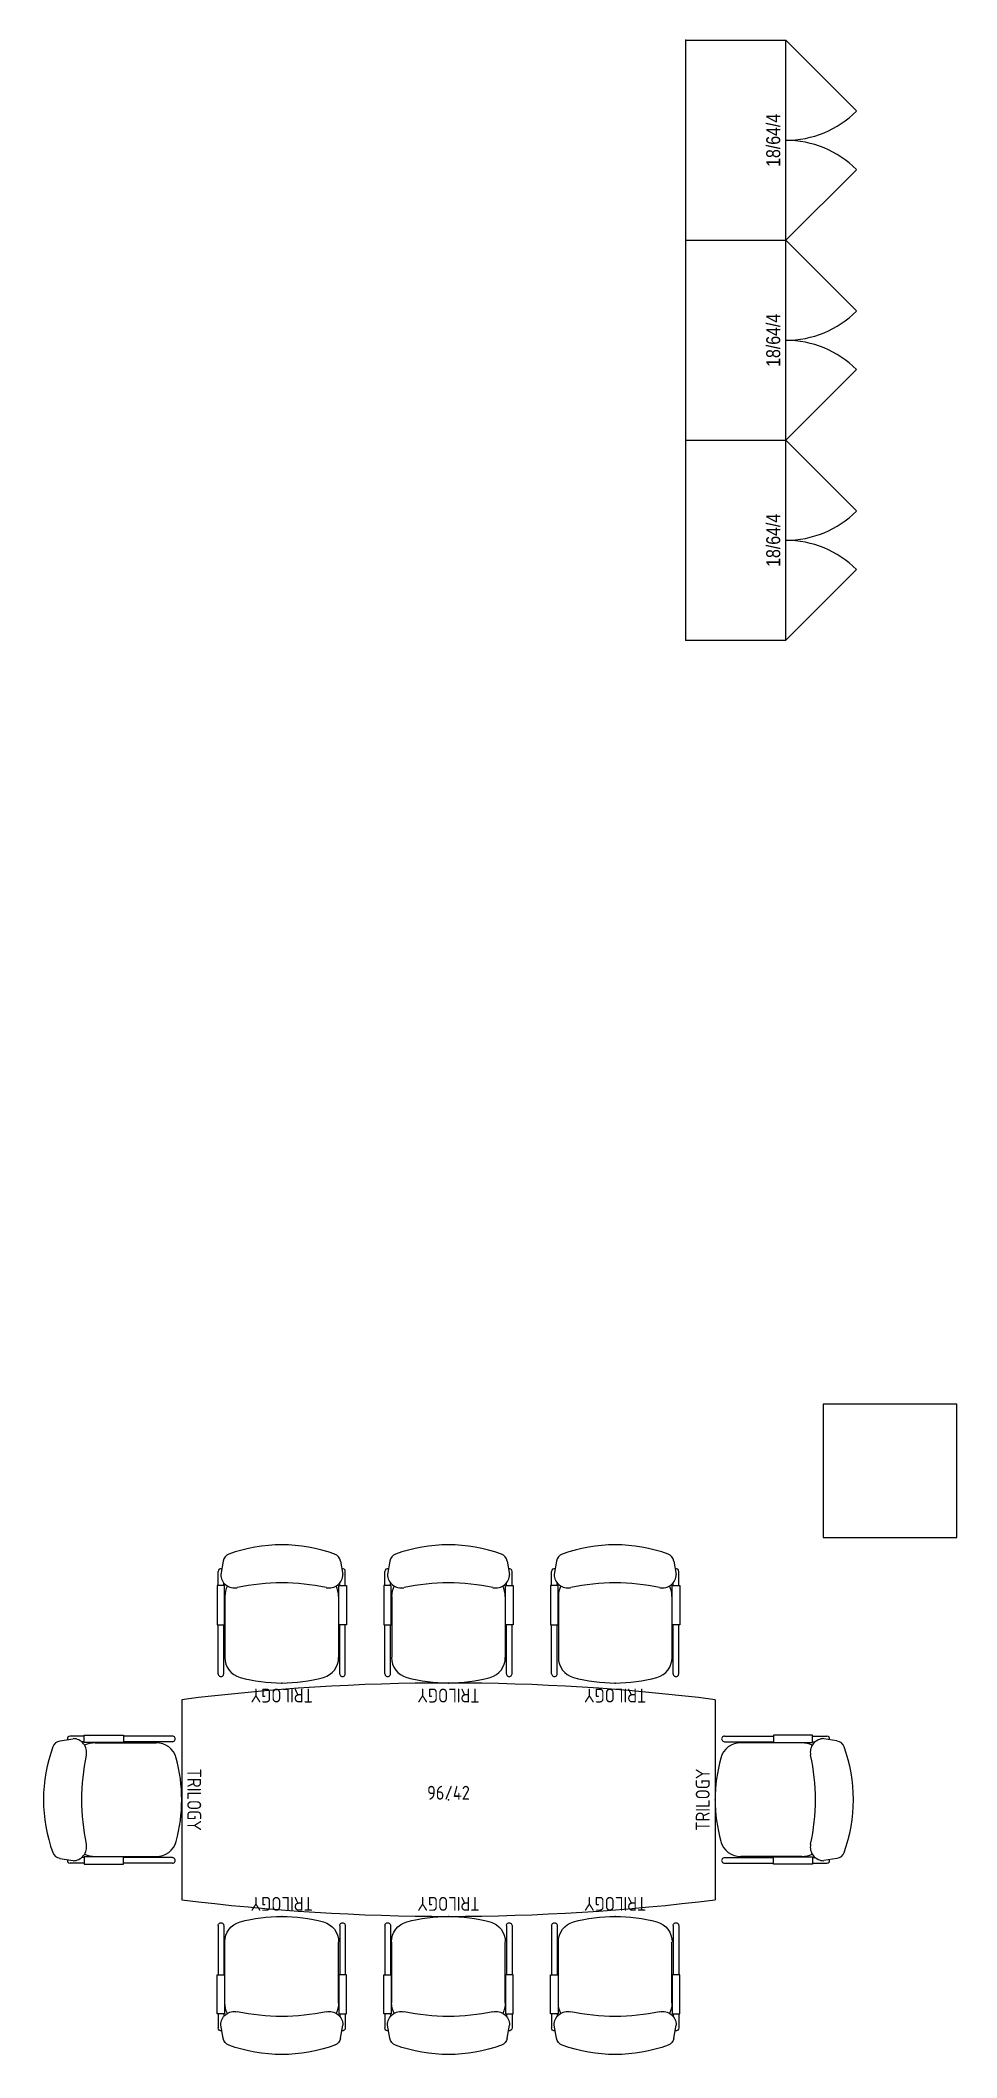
# Model space of a CAD drawing. Extents: x 13 to 2552, y -79 to 935.
# Drawn here: x 974.5 to 1139.4, y 47.5 to 410.6 of the extents above; entities that cross this region are included whole.
import ezdxf
from ezdxf.enums import TextEntityAlignment as Align

# ---------------------------------------------------------------- set-up
doc = ezdxf.new("R2010")
doc.units = 0
doc.header["$LTSCALE"] = 0.375
doc.header["$MEASUREMENT"] = 0
doc.layers.get('0').update_dxf_attribs({"lineweight": 0})
for name, color, linetype in [('A-FURN', 1, 'Continuous'), ('A-FURN-P-FILE', 1, 'Continuous'), ('A-FURN-P-FILE-T', 7, 'Continuous'), ('A-FURN-P-FREE', 1, 'Continuous'), ('A-FURN-P-FREE-T', 7, 'Continuous'), ('A-FURN-P-SEAT', 1, 'Continuous'), ('A-FURN-P-SEAT-T', 7, 'Continuous'), ('A-FURN-P-TABL', 1, 'Continuous')]:
    doc.layers.add(name, color=color, linetype=linetype)
doc.styles.add('Notes', font='architxt.shx')
doc.styles.get("Standard").update_dxf_attribs({"font": 'ARIALN.TTF'})

# ---------------------------------------------------------------- blocks, each defined once
blk = doc.blocks.new('P_85964236')
at = {"layer": 'A-FURN-P-FREE'}
for p, q in [((-48, 18), (-48, -18)), ((48, 18), (48, -18))]:
    blk.add_line(p, q, dxfattribs=at)
for centre, start, end in [((0, -364.5), 82.8473, 97.1527), ((0, 364.5), 262.8473, 277.1527)]:
    blk.add_arc(centre, 385.5, start, end, dxfattribs=at)
blk.add_point((0, 0), dxfattribs=at)
at = {"layer": 'A-FURN-P-FREE-T', "style": 'Notes'}
blk.add_attdef('CAPTG', text='', height=2.5, dxfattribs=at).set_placement((0, 0), align=Align.CENTER)
at = {"layer": 'A-FURN-P-FREE-T', "style": 'Notes', "flags": 1}
for tag in ['CAPPN', 'CAPMG', 'CAPMC', 'CAPQT', 'CAPDH', 'CAPGC']:
    blk.add_attdef(tag, (0, 0), '', height=0.001, dxfattribs=at)
blk = doc.blocks.new('P_730581')
at = {"layer": 'A-FURN-P-FILE'}
for p, q in [((0, 0), (0, -18)), ((0, 0), (36, 0)), ((36, 0), (36, -18)), ((0, -18), (12.71875, -30.71875)), ((0, -18), (36, -18)), ((36, -18), (23.28125, -30.71875))]:
    blk.add_line(p, q, dxfattribs=at)
for centre, start, end in [((0, -18), 314.9999917, 0), ((36, -18), 180.000005, 224.999996)]:
    blk.add_arc(centre, 18, start, end, dxfattribs=at)
for p in [(0, 0), (36, 0)]:
    blk.add_point(p, dxfattribs=at)
at = {"layer": 'A-FURN-P-FILE-T', "flags": 1}
for tag in ['CAPPN', 'CAPMG', 'CAPMC', 'CAPQT', 'CAPDH', 'CAPGC']:
    blk.add_attdef(tag, (0, 0), '', height=0.001, dxfattribs=at)
at = {"layer": 'A-FURN-P-FILE-T'}
blk.add_attdef('CAPTG', text='', height=2.5, dxfattribs=at).set_placement((18, -17), align=Align.CENTER)
blk = doc.blocks.new('P_421482N')
at = {"layer": 'A-FURN-P-SEAT'}
for p, q in [((-11.4375, -1.65625), (-11.4375, -10.5)), ((-10.4375, -1.65625), (-10.4375, -10.5)), ((10.4375, -1.65625), (10.4375, -10.5)), ((11.4375, -1.65625), (11.4375, -10.5)), ((-10.21875, -15.5625), (-10.21875, -4.625)), ((10.21875, -15.5625), (10.21875, -4.625)), ((-11.625, -17.53125), (-11.625, -10.5)), ((-11.625, -10.5), (-10.28125, -10.5)), ((-10.28125, -10.5), (-10.28125, -17.53125)), ((10.28125, -10.5), (10.28125, -17.53125)), ((11.625, -10.5), (10.28125, -10.5)), ((11.625, -17.53125), (11.625, -10.5)), ((-10.28125, -17.53125), (-11.625, -17.53125)), ((-11.4375, -17.53125), (-11.4375, -20.09375)), ((-10.4375, -17.53125), (-10.4375, -17.9375)), ((-10.28125, -16.5625), (-10.125, -16.53125)), ((10.28125, -16.5625), (10.125, -16.53125)), ((10.28125, -17.53125), (11.625, -17.53125)), ((10.4375, -17.53125), (10.4375, -17.9375)), ((11.4375, -17.53125), (11.4375, -20.09375)), ((-10.5625, -21.90625), (-10.96875, -19.5625)), ((10.5625, -21.90625), (10.96875, -19.5625))]:
    blk.add_line(p, q, dxfattribs=at)
for centre, radius, start, end in [((0, -28.625), 28.625, 74.8107136, 105.1841277), ((-10.9375, -1.65625), 0.49829, 359.9927973, 180.0071904), ((-6.53125, -4.5625), 3.69809, 105.184319, 180.7989049), ((6.53125, -4.5625), 3.69809, 359.2010965, 74.8156792), ((10.9375, -1.65625), 0.49829, 359.9927973, 180.0071904), ((-8.53125, -19.5625), 2.45623, 77.8075821, 179.932673), ((-5.875, -15.5625), 4.34913, 179.9996225, 206.0027811), ((0, 19.84375), 37.875, 257.8075939, 282.1924074), ((8.53125, -19.5625), 2.45623, 0.0673306, 102.1924161), ((5.875, -15.5625), 4.34913, 333.9972066, 0.0003806), ((-10.9375, -20.09375), 0.5, 180.000005, 282.3639818), ((10.9375, -20.09375), 0.5, 257.6360196, 0), ((-8.96875, -21.71875), 1.58783, 187.7462728, 249.9294352), ((0, 2.875), 27.75, 249.9202007, 290.0704842), ((8.96875, -21.71875), 1.58783, 290.0705662, 352.2537286)]:
    blk.add_arc(centre, radius, start, end, dxfattribs=at)
blk.add_point((0, 0), dxfattribs=at)
at = {"layer": 'A-FURN-P-SEAT-T', "style": 'Notes'}
blk.add_attdef('CAPTG', text='', height=2.5, dxfattribs=at).set_placement((0, 1), align=Align.CENTER)
at = {"layer": 'A-FURN-P-SEAT-T', "style": 'Notes', "flags": 1}
for tag in ['CAPPN', 'CAPMG', 'CAPMC', 'CAPQT', 'CAPDH', 'CAPGC']:
    blk.add_attdef(tag, (0, 0), '', height=0.001, dxfattribs=at)

msp = doc.modelspace()

# ---------------------------------------------------------------- linework, layer by layer
at = {"layer": 'A-FURN-P-TABL'}
msp.add_lwpolyline([(1115.38, 141.13), (1139.38, 141.13), (1139.38, 165.13), (1115.38, 165.13)], close=True, dxfattribs=at)

# ---------------------------------------------------------------- block references
msp.add_blockref('P_85964236', (1047.93, 93.94)).add_auto_attribs({'CAPTG': '96/42'})
for p, rotation in [((999.93, 93.94), 270), ((1095.93, 93.94), 90)]:
    msp.add_blockref('P_421482N', p, dxfattribs=dict(rotation=rotation)).add_auto_attribs({'CAPTG': 'TRILOGY'})
at = {"layer": 'A-FURN'}
for name, p, rotation, values in [('P_730581', (1090.62, 374.63), 89.99999999999999, {'CAPTG': '18/64/4'}), ('P_730581', (1090.62, 338.63), 89.99999999999999, {'CAPTG': '18/64/4'}), ('P_730581', (1090.62, 302.63), 89.99999999999999, {'CAPTG': '18/64/4'}), ('P_421482N', (1017.93, 114.94), 180, {'CAPTG': 'TRILOGY'}), ('P_421482N', (1047.93, 114.94), 180, {'CAPTG': 'TRILOGY'}), ('P_421482N', (1077.93, 114.94), 180, {'CAPTG': 'TRILOGY'})]:
    msp.add_blockref(name, p, dxfattribs=dict(at, rotation=rotation)).add_auto_attribs(values)
ref = msp.add_blockref('P_421482N', (1017.93, 72.94), dxfattribs=dict(at, xscale=-1))
ref.add_attrib('CAPTG', 'TRILOGY', dxfattribs={"layer": 'A-FURN-P-SEAT-T', "height": 2.5, "rotation": 180, "style": 'Notes'}).set_placement((1017.93, 76.44), align=Align.CENTER)
ref = msp.add_blockref('P_421482N', (1047.93, 72.94), dxfattribs=dict(at, xscale=-1))
ref.add_attrib('CAPTG', 'TRILOGY', dxfattribs={"layer": 'A-FURN-P-SEAT-T', "height": 2.5, "rotation": 180, "style": 'Notes'}).set_placement((1047.93, 76.44), align=Align.CENTER)
ref = msp.add_blockref('P_421482N', (1077.93, 72.94), dxfattribs=dict(at, xscale=-1))
ref.add_attrib('CAPTG', 'TRILOGY', dxfattribs={"layer": 'A-FURN-P-SEAT-T', "height": 2.5, "rotation": 180, "style": 'Notes'}).set_placement((1077.93, 76.44), align=Align.CENTER)

doc.saveas('drawing.dxf')
